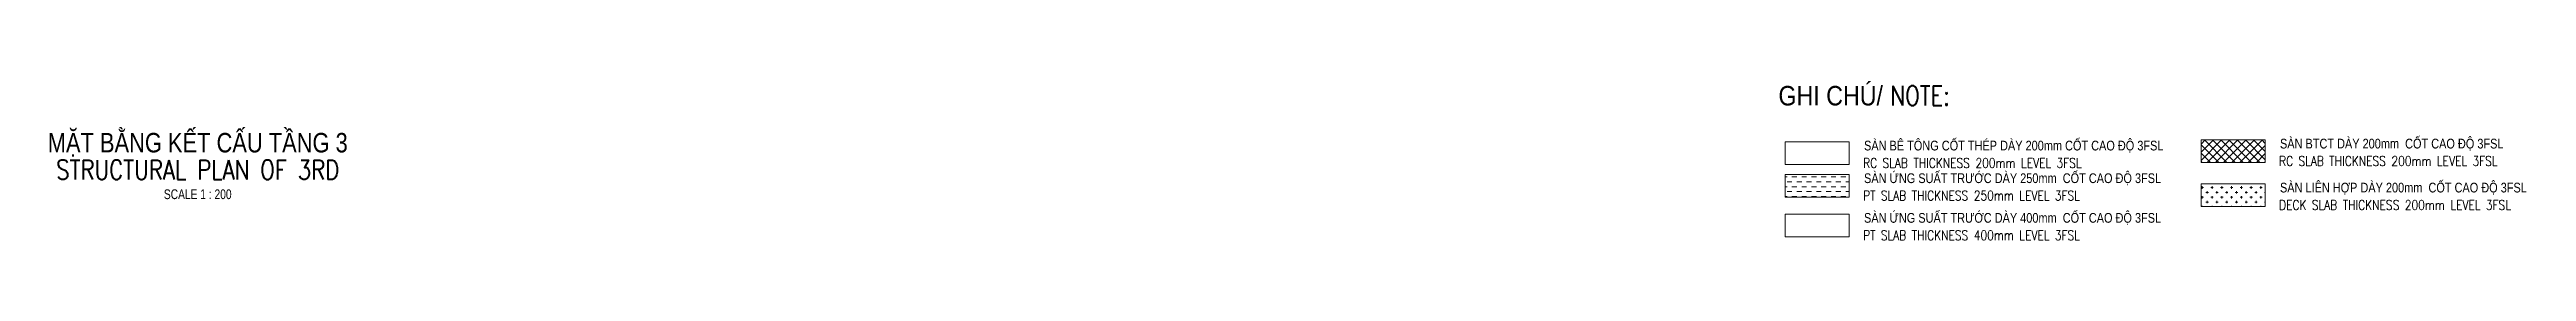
# Model space of a CAD drawing. Header units: millimetres. Extents: x 16759 to 481154, y -15066 to 200960.
# Drawn here: x 101479 to 228105, y -15066 to -6898 of the extents above; entities that cross this region are included whole.
import ezdxf
from ezdxf.enums import TextEntityAlignment as Align

# ---------------------------------------------------------------- set-up
doc = ezdxf.new("R2010")
doc.units = ezdxf.units.MM
doc.header["$MEASUREMENT"] = 0
for name, color, linetype, lineweight in [('NDC_S_ANNO', 7, 'Continuous', 20), ('NDC_S_CONTINUOUS', 3, 'Continuous', 20), ('NDC_S_ENG TEXT', 2, 'Continuous', 20), ('NDC_S_ENG TITLE', 3, 'Continuous', 20), ('NDC_S_HATCH MATERIAL', 8, 'Continuous', 13), ('NDC_S_TEXT SYMBOL', 7, 'Continuous', 20), ('NDC_S_VN TEXT', 7, 'Continuous', 20), ('NDC_S_VN TITLE', 6, 'Continuous', 35)]:
    doc.layers.add(name, color=color, linetype=linetype, lineweight=lineweight)
doc.styles.add('NDC_ANNO', font='', dxfattribs={"width": 0.8})
doc.styles.add('NDC_EN TXT', font='romans.shx', dxfattribs={"width": 0.8})
doc.styles.add('NDC_VIE TXT', font='arial.ttf', dxfattribs={"width": 0.8})
doc.styles.get('NDC_ANNO').set_extended_font_data('Dotum')

msp = doc.modelspace()

# ---------------------------------------------------------------- texts
at = {"layer": 'NDC_S_ENG TEXT', "style": 'NDC_EN TXT', "width": 0.8}
for s, height, p in [('NOTE:', 1000, (195583.7, -8158.7)), ('RC SLAB THICKNESS 200mm LEVEL 3FSL', 500, (194189.2, -11359.1)), ('RC SLAB THICKNESS 200mm LEVEL 3FSL', 500, (215453.8, -11258.4)), ('PT SLAB THICKNESS 250mm LEVEL 3FSL', 500, (194189.2, -13031.5)), ('DECK SLAB THICKNESS 200mm LEVEL 3FSL', 500, (215453.8, -13513.6)), ('PT SLAB THICKNESS 400mm LEVEL 3FSL', 500, (194189.2, -15066.2))]:
    msp.add_text(s, height=height, dxfattribs=at).set_placement(p)
at = {"layer": 'NDC_S_VN TEXT', "style": 'NDC_VIE TXT', "width": 0.85}
msp.add_text('GHI CHÚ/', height=1000, dxfattribs=at).set_placement((189864.9, -7158.7), align=Align.TOP_LEFT)
at = {"layer": 'NDC_S_VN TEXT', "style": 'NDC_VIE TXT', "width": 0.8}
for s, p in [('SÀN BÊ TÔNG CỐT THÉP DÀY 200mm CỐT CAO ĐỘ 3FSL', (194240.3, -10467.4)), ('SÀN BTCT DÀY 200mm  CỐT CAO ĐỘ 3FSL', (215504.9, -10366.6)), ('SÀN ỨNG SUẤT TRƯỚC DÀY 250mm  CỐT CAO ĐỘ 3FSL', (194240.3, -12139.8)), ('SÀN LIÊN HỢP DÀY 200mm  CỐT CAO ĐỘ 3FSL', (215504.9, -12621.8)), ('SÀN ỨNG SUẤT TRƯỚC DÀY 400mm  CỐT CAO ĐỘ 3FSL', (194240.3, -14174.4))]:
    msp.add_text(s, height=500, dxfattribs=at).set_placement(p)

# ---------------------------------------------------------------- blocks, each defined once
blk = doc.blocks.new('Drawing name_symbol')
at = {"layer": 'NDC_S_ENG TITLE', "style": 'NDC_EN TXT', "width": 0.8}
blk.add_attdef('SECTDET1', text='', height=5, dxfattribs=at).set_placement((0, 1.01), align=Align.CENTER)
at = {"layer": 'NDC_S_TEXT SYMBOL', "lineweight": 25, "style": 'NDC_ANNO', "width": 0.8}
blk.add_attdef('SSCALE', text='', height=2.5, dxfattribs=at).set_placement((0, -4), align=Align.CENTER)
at = {"layer": 'NDC_S_VN TITLE', "style": 'NDC_VIE TXT', "width": 0.8}
blk.add_attdef('SECTDET2', text='', height=5, dxfattribs=at).set_placement((0, 7.97), align=Align.CENTER)

# ---------------------------------------------------------------- hatches: boundary and pattern name
at = {"layer": 'NDC_S_HATCH MATERIAL'}
h = msp.add_hatch(dxfattribs=at)
h.set_pattern_fill('DASH', color=256, scale=2000)
h.set_pattern_definition([(0, (155802.74, -67577.6), (250, 250), [250, -250])])
h.paths.add_polyline_path([(190206.4, -11702.4), (193484.2, -11702.4), (193484.2, -12854.6), (190206.4, -12854.6)])
h = msp.add_hatch(dxfattribs=at)
h.set_pattern_fill('CROSS', color=256, scale=1000)
h.set_pattern_definition([(0, (14971.25, 633.5), (250, 250), [125, -375]), (90, (15033.75, 571), (-250, 250), [125, -375])])
h.paths.add_polyline_path([(211471, -12184.5), (211471, -13336.7), (214748.8, -13336.7), (214748.8, -12184.5)])

# ---------------------------------------------------------------- linework, layer by layer
at = {"layer": 'NDC_S_CONTINUOUS'}
for p, q in [((190206.4, -10030), (193484.2, -10030)), ((190206.4, -11182.2), (190206.4, -10030)), ((193484.2, -10030), (193484.2, -11182.2)), ((211471, -9929.3), (214748.8, -9929.3)), ((211471, -11081.5), (211471, -9929.3)), ((214748.8, -9929.3), (214748.8, -11081.5)), ((193484.2, -11182.2), (190206.4, -11182.2)), ((214748.8, -11081.5), (211471, -11081.5)), ((190206.4, -11702.4), (190206.4, -12854.6)), ((190206.4, -11702.4), (193484.2, -11702.4)), ((193484.2, -11702.4), (193484.2, -12854.6)), ((211471, -12184.5), (214748.8, -12184.5)), ((211471, -12184.5), (211471, -13336.7)), ((214748.8, -12184.5), (214748.8, -13336.7)), ((193484.2, -12854.6), (190206.4, -12854.6)), ((190206.4, -13737.1), (193484.2, -13737.1)), ((190206.4, -14889.3), (190206.4, -13737.1)), ((193484.2, -13737.1), (193484.2, -14889.3)), ((211471, -13336.7), (214748.8, -13336.7)), ((193484.2, -14889.3), (190206.4, -14889.3))]:
    msp.add_line(p, q, dxfattribs=at)
at = {"layer": 'NDC_S_HATCH MATERIAL', "linetype": 'Continuous', "ltscale": 500}
for p, q in [((211471, -10137.4), (211679.1, -9929.3)), ((211471, -10556.5), (212098.2, -9929.3)), ((211471, -10975.6), (212517.3, -9929.3)), ((212791, -11081.5), (211638.8, -9929.3)), ((211784.2, -11081.5), (212936.4, -9929.3)), ((213210, -11081.5), (212057.8, -9929.3)), ((212203.2, -11081.5), (213355.4, -9929.3)), ((213629.1, -11081.5), (212476.9, -9929.3)), ((212622.3, -11081.5), (213774.5, -9929.3)), ((214048.2, -11081.5), (212896, -9929.3)), ((213041.4, -11081.5), (214193.6, -9929.3)), ((214467.3, -11081.5), (213315.1, -9929.3)), ((213460.5, -11081.5), (214612.7, -9929.3)), ((214748.8, -10943.9), (213734.2, -9929.3)), ((214748.8, -10524.8), (214153.2, -9929.3)), ((214748.8, -10105.7), (214572.3, -9929.3)), ((212371.9, -11081.5), (211471, -10180.6)), ((211952.8, -11081.5), (211471, -10599.6)), ((211533.7, -11081.5), (211471, -11018.7)), ((213879.6, -11081.5), (214748.8, -10212.2)), ((214298.6, -11081.5), (214748.8, -10631.3)), ((214717.7, -11081.5), (214748.8, -11050.4))]:
    msp.add_line(p, q, dxfattribs=at)

# ---------------------------------------------------------------- block references
at = {"layer": 'NDC_S_ANNO', "xscale": 200, "yscale": 200, "zscale": 200}
msp.add_blockref('Drawing name_symbol', (109055, -12162), dxfattribs=at).add_auto_attribs({'SECTDET1': 'STRUCTURAL PLAN OF 3RD', 'SECTDET2': 'MẶT BẰNG KẾT CẤU TẦNG 3', 'SSCALE': 'SCALE 1 : 200'})

msp.set_redraw_order([(e.dxf.handle, doc.entitydb.next_handle()) for e in msp.query("TEXT MTEXT ATTDEF DIMENSION ARC_DIMENSION")])  # texts and dimensions are drawn at this point

doc.saveas('drawing.dxf')
